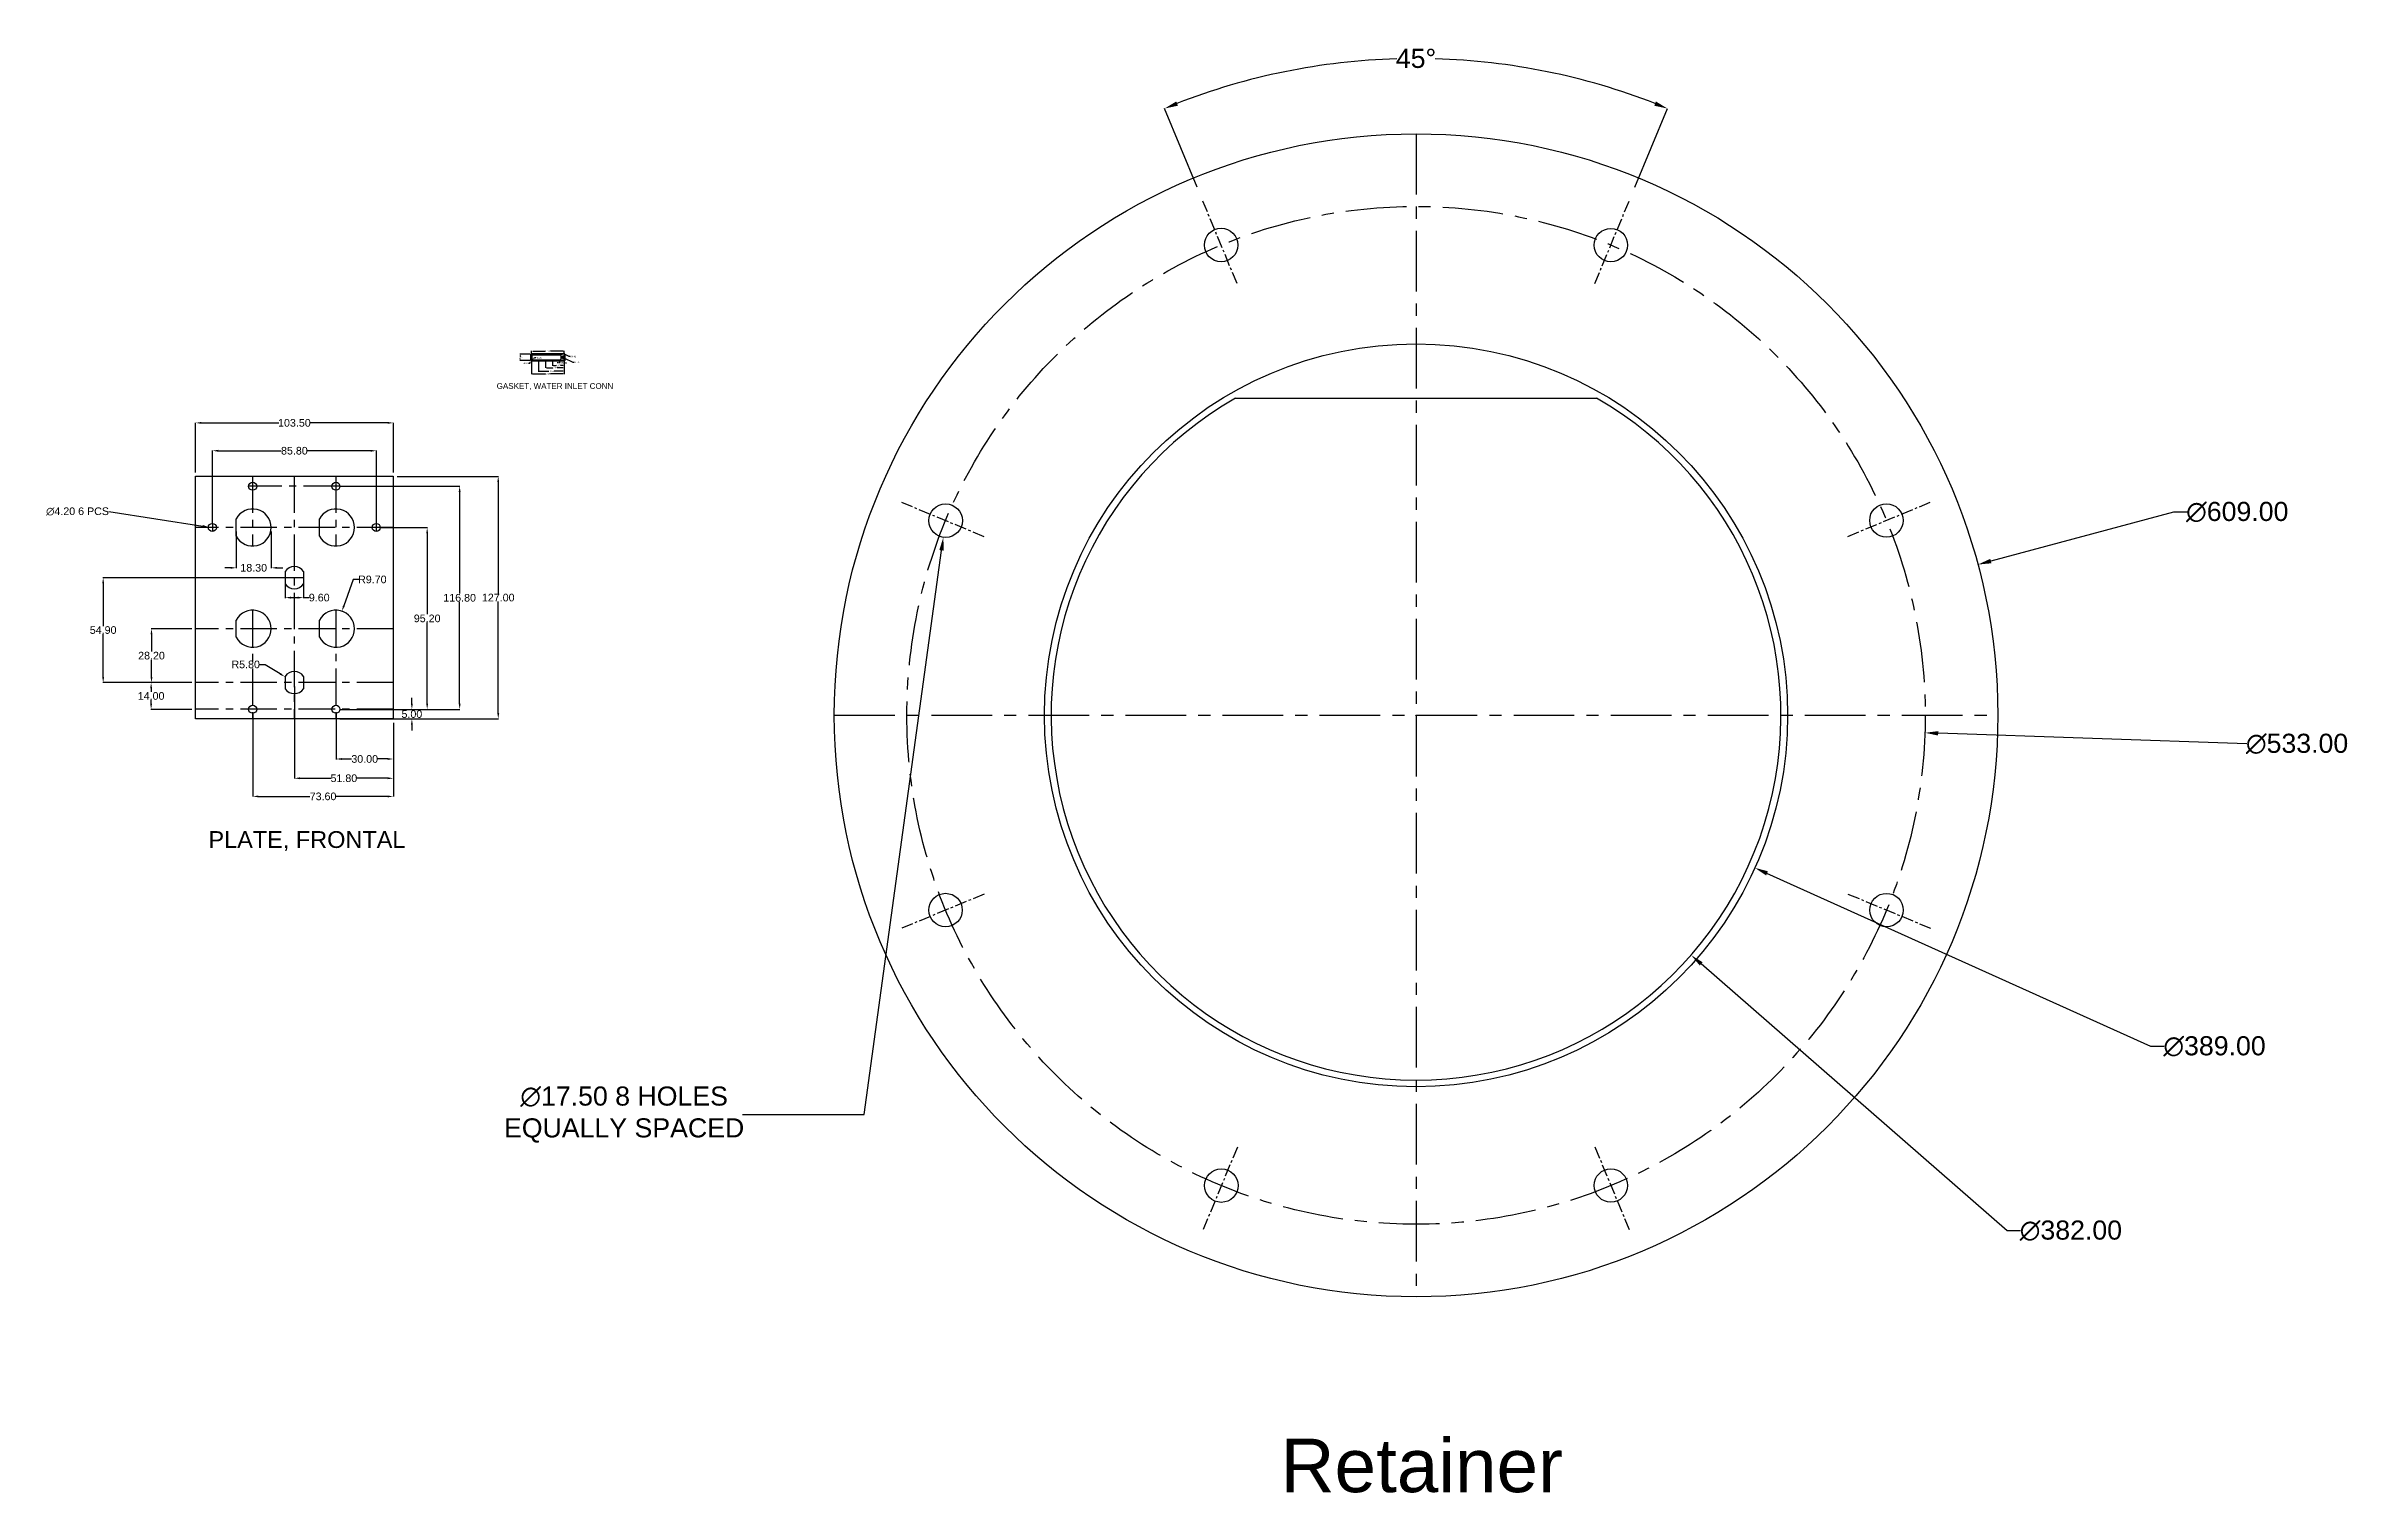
# Model space of a CAD drawing. Header units: millimetres. Extents: x 2648 to 3854, y 1717 to 2474.
import ezdxf

# ---------------------------------------------------------------- set-up
doc = ezdxf.new("R2010")
doc.units = ezdxf.units.MM
doc.linetypes.add('CENTER', pattern=[50.8, 31.75, -6.35, 6.35, -6.35])
for name, color, linetype, lineweight in [('AM_5', 3, 'Continuous', 25), ('dimension', 70, 'Continuous', 5), ('drawing', 7, 'Continuous', 30)]:
    doc.layers.add(name, color=color, linetype=linetype, lineweight=lineweight)
doc.layers.add('centerline', color=130, linetype='CENTER')
doc.styles.get("Standard").update_dxf_attribs({"font": 'arial.ttf'})
doc.dimstyles.new('large', dxfattribs={"dimtxt": 10, "dimasz": 7, "dimexe": 0.18, "dimexo": 8, "dimgap": 0.09, "dimtad": 0, "dimtih": 1, "dimtoh": 1, "dimzin": 0, "dimdsep": 46, "dimtxsty": 'Standard', "dimcen": 0.09, "dimclrt": 2, "dimadec": 0, "dimazin": 0, "dimtfac": 1, "dimtofl": 0, "dimtmove": 0, "dimatfit": 3, "dimfxl": 1, "dimtolj": 1, "dimtzin": 0, "dimarcsym": 0})
doc.dimstyles.new('large$2', dxfattribs={"dimtxt": 10, "dimasz": 7, "dimexe": 0.18, "dimexo": 8, "dimgap": 0.09, "dimtad": 0, "dimtih": 1, "dimtoh": 1, "dimzin": 0, "dimdsep": 46, "dimtxsty": 'Standard', "dimcen": 0.09, "dimclrt": 2, "dimadec": 0, "dimazin": 0, "dimtfac": 1, "dimtofl": 0, "dimtmove": 0, "dimatfit": 3, "dimfxl": 1, "dimtolj": 1, "dimtzin": 0, "dimarcsym": 0})
doc.dimstyles.new('small', dxfattribs={"dimtxt": 0.8, "dimasz": 0.6, "dimexe": 0.18, "dimexo": 0.8, "dimgap": 0.09, "dimtad": 0, "dimtih": 1, "dimtoh": 1, "dimzin": 0, "dimdsep": 46, "dimtxsty": 'Standard', "dimcen": 0.09, "dimclrt": 2, "dimadec": 0, "dimazin": 0, "dimtfac": 1, "dimtofl": 0, "dimtmove": 0, "dimatfit": 3, "dimfxl": 1, "dimtolj": 1, "dimtzin": 0, "dimarcsym": 0})
doc.dimstyles.get("Standard").update_dxf_attribs({"dimtxt": 4, "dimasz": 3, "dimexe": 0.18, "dimexo": 2, "dimgap": 0.09, "dimtad": 0, "dimtih": 1, "dimtoh": 1, "dimzin": 0, "dimdsep": 46, "dimtxsty": 'Standard', "dimcen": 0.09, "dimclrt": 2, "dimadec": 0, "dimazin": 0, "dimtfac": 1, "dimtofl": 0, "dimtmove": 0, "dimatfit": 3, "dimfxl": 1, "dimtolj": 1, "dimtzin": 0, "dimarcsym": 0})

msp = doc.modelspace()

# ---------------------------------------------------------------- texts
for s, height, p in [('GASKET, WATER INLET CONN', 3, (2883.492, 2294.908)), ('PLATE, FRONTAL', 8.79765, (2732.616, 2054.519)), ('Retainer', 28, (3293.81, 1717.179))]:
    msp.add_text(s, height=height).set_placement(p)

# ---------------------------------------------------------------- blocks, each defined once
blk = doc.blocks.new('*D4')
at = {"layer": 'Defpoints', "color": 0, "transparency": 16777216}
for p in [(2829.4, 2249.1), (2884.3, 2249.1), (2829.4, 2122.1)]:
    blk.add_point(p, dxfattribs=at)
at = {"layer": 'dimension', "color": 0, "lineweight": -2, "transparency": 16777216}
for p, q in [((2831.4, 2249.1), (2884.5, 2249.1)), ((2884.3, 2246.1), (2884.3, 2187.8)), ((2884.3, 2125.1), (2884.3, 2183.5)), ((2831.4, 2122.1), (2884.5, 2122.1))]:
    blk.add_line(p, q, dxfattribs=at)
at = {"layer": 'dimension', "color": 0, "transparency": 16777216}
for points in [[(2883.8, 2246.1), (2884.8, 2246.1), (2884.3, 2249.1)], [(2883.8, 2125.1), (2884.8, 2125.1), (2884.3, 2122.1)]]:
    blk.add_solid(points, dxfattribs=at)
at = {"layer": 'dimension', "color": 2, "transparency": 16777216, "insert": (2884.3, 2185.6), "char_height": 4, "attachment_point": 5}
blk.add_mtext('\\A1;127.00', dxfattribs=at)
blk = doc.blocks.new('*D5')
at = {"layer": 'Defpoints', "color": 0, "transparency": 16777216}
for p in [(2820.5, 2222.3), (2847.1, 2222.3), (2799.4, 2127.1)]:
    blk.add_point(p, dxfattribs=at)
at = {"layer": 'dimension', "color": 0, "lineweight": -2, "transparency": 16777216}
for p, q in [((2822.5, 2222.3), (2847.3, 2222.3)), ((2847.1, 2219.3), (2847.1, 2176.9)), ((2847.1, 2130.1), (2847.1, 2172.6)), ((2801.4, 2127.1), (2847.3, 2127.1))]:
    blk.add_line(p, q, dxfattribs=at)
at = {"layer": 'dimension', "color": 0, "transparency": 16777216}
for points in [[(2846.6, 2219.3), (2847.6, 2219.3), (2847.1, 2222.3)], [(2846.6, 2130.1), (2847.6, 2130.1), (2847.1, 2127.1)]]:
    blk.add_solid(points, dxfattribs=at)
at = {"layer": 'dimension', "color": 2, "transparency": 16777216, "insert": (2847.1, 2174.7), "char_height": 4, "attachment_point": 5}
blk.add_mtext('\\A1;95.20', dxfattribs=at)
blk = doc.blocks.new('*D6')
at = {"layer": 'Defpoints', "color": 0, "transparency": 16777216}
for p in [(2799.4, 2243.9), (2864.1, 2243.9), (2799.4, 2127.1)]:
    blk.add_point(p, dxfattribs=at)
at = {"layer": 'dimension', "color": 0, "lineweight": -2, "transparency": 16777216}
for p, q in [((2801.4, 2243.9), (2864.2, 2243.9)), ((2864.1, 2240.9), (2864.1, 2187.7)), ((2864.1, 2130.1), (2864.1, 2183.4)), ((2801.4, 2127.1), (2864.2, 2127.1))]:
    blk.add_line(p, q, dxfattribs=at)
at = {"layer": 'dimension', "color": 0, "transparency": 16777216}
for points in [[(2863.6, 2240.9), (2864.6, 2240.9), (2864.1, 2243.9)], [(2863.6, 2130.1), (2864.6, 2130.1), (2864.1, 2127.1)]]:
    blk.add_solid(points, dxfattribs=at)
at = {"layer": 'dimension', "color": 2, "transparency": 16777216, "insert": (2864.1, 2185.5), "char_height": 4, "attachment_point": 5}
blk.add_mtext('\\A1;116.80', dxfattribs=at)
blk = doc.blocks.new('*D7')
at = {"layer": 'Defpoints', "color": 0, "transparency": 16777216}
for p in [(2829.4, 2277.1), (2725.9, 2249.1), (2829.4, 2249.1)]:
    blk.add_point(p, dxfattribs=at)
at = {"layer": 'dimension', "color": 0, "lineweight": -2, "transparency": 16777216}
for p, q in [((2725.9, 2251.1), (2725.9, 2277.2)), ((2728.9, 2277.1), (2769.4, 2277.1)), ((2826.4, 2277.1), (2785.8, 2277.1)), ((2829.4, 2251.1), (2829.4, 2277.2))]:
    blk.add_line(p, q, dxfattribs=at)
at = {"layer": 'dimension', "color": 0, "transparency": 16777216}
for points in [[(2728.9, 2277.6), (2728.9, 2276.6), (2725.9, 2277.1)], [(2826.4, 2277.6), (2826.4, 2276.6), (2829.4, 2277.1)]]:
    blk.add_solid(points, dxfattribs=at)
at = {"layer": 'dimension', "color": 2, "transparency": 16777216, "insert": (2777.6, 2277.1), "char_height": 4, "attachment_point": 5}
blk.add_mtext('\\A1;103.50', dxfattribs=at)
blk = doc.blocks.new('*D8')
at = {"layer": 'Defpoints', "color": 0, "transparency": 16777216}
for p in [(2799.4, 2127.1), (2839.1, 2127.1), (2799.4, 2122.1)]:
    blk.add_point(p, dxfattribs=at)
at = {"layer": 'dimension', "color": 0, "lineweight": -2, "transparency": 16777216}
for p, q in [((2801.4, 2127.1), (2839.3, 2127.1)), ((2839.1, 2130.1), (2839.1, 2133.1)), ((2801.4, 2122.1), (2839.3, 2122.1)), ((2839.1, 2119.1), (2839.1, 2116.1))]:
    blk.add_line(p, q, dxfattribs=at)
at = {"layer": 'dimension', "color": 0, "transparency": 16777216}
for points in [[(2838.6, 2130.1), (2839.6, 2130.1), (2839.1, 2127.1)], [(2838.6, 2119.1), (2839.6, 2119.1), (2839.1, 2122.1)]]:
    blk.add_solid(points, dxfattribs=at)
at = {"layer": 'dimension', "color": 2, "transparency": 16777216, "insert": (2839.1, 2124.6), "char_height": 4, "attachment_point": 5}
blk.add_mtext('\\A1;5.00', dxfattribs=at)
blk = doc.blocks.new('*D9')
at = {"layer": 'Defpoints', "color": 0, "transparency": 16777216}
for p in [(2799.4, 2127.1), (2829.4, 2122.1), (2799.4, 2101.1)]:
    blk.add_point(p, dxfattribs=at)
at = {"layer": 'dimension', "color": 0, "lineweight": -2, "transparency": 16777216}
for p, q in [((2799.4, 2125.1), (2799.4, 2100.9)), ((2829.4, 2120.1), (2829.4, 2100.9)), ((2802.4, 2101.1), (2807.5, 2101.1)), ((2826.4, 2101.1), (2821.2, 2101.1))]:
    blk.add_line(p, q, dxfattribs=at)
at = {"layer": 'dimension', "color": 0, "transparency": 16777216}
for points in [[(2802.4, 2101.6), (2802.4, 2100.6), (2799.4, 2101.1)], [(2826.4, 2101.6), (2826.4, 2100.6), (2829.4, 2101.1)]]:
    blk.add_solid(points, dxfattribs=at)
at = {"layer": 'dimension', "color": 2, "transparency": 16777216, "insert": (2814.4, 2101.1), "char_height": 4, "attachment_point": 5}
blk.add_mtext('\\A1;30.00', dxfattribs=at)
blk = doc.blocks.new('*D10')
at = {"layer": 'Defpoints', "color": 0, "transparency": 16777216}
for p in [(2777.6, 2141.1), (2829.4, 2122.1), (2777.6, 2091)]:
    blk.add_point(p, dxfattribs=at)
at = {"layer": 'dimension', "color": 0, "lineweight": -2, "transparency": 16777216}
for p, q in [((2777.6, 2139.1), (2777.6, 2090.8)), ((2829.4, 2120.1), (2829.4, 2090.8)), ((2780.6, 2091), (2796.6, 2091)), ((2826.4, 2091), (2810.3, 2091))]:
    blk.add_line(p, q, dxfattribs=at)
at = {"layer": 'dimension', "color": 0, "transparency": 16777216}
for points in [[(2780.6, 2091.5), (2780.6, 2090.5), (2777.6, 2091)], [(2826.4, 2091.5), (2826.4, 2090.5), (2829.4, 2091)]]:
    blk.add_solid(points, dxfattribs=at)
at = {"layer": 'dimension', "color": 2, "transparency": 16777216, "insert": (2803.5, 2091), "char_height": 4, "attachment_point": 5}
blk.add_mtext('\\A1;51.80', dxfattribs=at)
blk = doc.blocks.new('*D11')
at = {"layer": 'Defpoints', "color": 0, "transparency": 16777216}
for p in [(2755.8, 2127.1), (2829.4, 2122.1), (2755.8, 2081.5)]:
    blk.add_point(p, dxfattribs=at)
at = {"layer": 'dimension', "color": 0, "lineweight": -2, "transparency": 16777216}
for p, q in [((2755.8, 2125.1), (2755.8, 2081.4)), ((2829.4, 2120.1), (2829.4, 2081.4)), ((2758.8, 2081.5), (2785.7, 2081.5)), ((2826.4, 2081.5), (2799.4, 2081.5))]:
    blk.add_line(p, q, dxfattribs=at)
at = {"layer": 'dimension', "color": 0, "transparency": 16777216}
for points in [[(2758.8, 2082), (2758.8, 2081), (2755.8, 2081.5)], [(2826.4, 2082), (2826.4, 2081), (2829.4, 2081.5)]]:
    blk.add_solid(points, dxfattribs=at)
at = {"layer": 'dimension', "color": 2, "transparency": 16777216, "insert": (2792.6, 2081.5), "char_height": 4, "attachment_point": 5}
blk.add_mtext('\\A1;73.60', dxfattribs=at)
blk = doc.blocks.new('*D12')
at = {"layer": 'Defpoints', "color": 0, "transparency": 16777216}
for p in [(2702.6, 2141.1), (2725.9, 2141.1), (2725.9, 2127.1)]:
    blk.add_point(p, dxfattribs=at)
at = {"layer": 'dimension', "color": 0, "lineweight": -2, "transparency": 16777216}
for p, q in [((2723.9, 2141.1), (2702.5, 2141.1)), ((2702.6, 2138.1), (2702.6, 2136.3)), ((2723.9, 2127.1), (2702.5, 2127.1)), ((2702.6, 2130.1), (2702.6, 2132))]:
    blk.add_line(p, q, dxfattribs=at)
at = {"layer": 'dimension', "color": 0, "transparency": 16777216}
for points in [[(2702.1, 2138.1), (2703.1, 2138.1), (2702.6, 2141.1)], [(2702.1, 2130.1), (2703.1, 2130.1), (2702.6, 2127.1)]]:
    blk.add_solid(points, dxfattribs=at)
at = {"layer": 'dimension', "color": 2, "transparency": 16777216, "insert": (2702.6, 2134.1), "char_height": 4, "attachment_point": 5}
blk.add_mtext('\\A1;14.00', dxfattribs=at)
blk = doc.blocks.new('*D13')
at = {"layer": 'Defpoints', "color": 0, "transparency": 16777216}
for p in [(2702.8, 2169.3), (2725.9, 2169.3), (2725.9, 2141.1)]:
    blk.add_point(p, dxfattribs=at)
at = {"layer": 'dimension', "color": 0, "lineweight": -2, "transparency": 16777216}
for p, q in [((2723.9, 2169.3), (2702.6, 2169.3)), ((2702.8, 2166.3), (2702.8, 2157.4)), ((2702.8, 2144.1), (2702.8, 2153.1)), ((2723.9, 2141.1), (2702.6, 2141.1))]:
    blk.add_line(p, q, dxfattribs=at)
at = {"layer": 'dimension', "color": 0, "transparency": 16777216}
for points in [[(2702.3, 2166.3), (2703.3, 2166.3), (2702.8, 2169.3)], [(2702.3, 2144.1), (2703.3, 2144.1), (2702.8, 2141.1)]]:
    blk.add_solid(points, dxfattribs=at)
at = {"layer": 'dimension', "color": 2, "transparency": 16777216, "insert": (2702.8, 2155.2), "char_height": 4, "attachment_point": 5}
blk.add_mtext('\\A1;28.20', dxfattribs=at)
blk = doc.blocks.new('*D14')
at = {"layer": 'Defpoints', "color": 0, "transparency": 16777216}
for p in [(2677.5, 2196), (2777.6, 2196), (2725.9, 2141.1)]:
    blk.add_point(p, dxfattribs=at)
at = {"layer": 'dimension', "color": 0, "lineweight": -2, "transparency": 16777216}
for p, q in [((2775.6, 2196), (2677.3, 2196)), ((2677.5, 2193), (2677.5, 2170.7)), ((2677.5, 2144.1), (2677.5, 2166.4)), ((2723.9, 2141.1), (2677.3, 2141.1))]:
    blk.add_line(p, q, dxfattribs=at)
at = {"layer": 'dimension', "color": 0, "transparency": 16777216}
for points in [[(2677, 2193), (2678, 2193), (2677.5, 2196)], [(2677, 2144.1), (2678, 2144.1), (2677.5, 2141.1)]]:
    blk.add_solid(points, dxfattribs=at)
at = {"layer": 'dimension', "color": 2, "transparency": 16777216, "insert": (2677.5, 2168.6), "char_height": 4, "attachment_point": 5}
blk.add_mtext('\\A1;54.90', dxfattribs=at)
blk = doc.blocks.new('*D15')
at = {"layer": 'Defpoints', "color": 0, "transparency": 16777216}
for p in [(2820.5, 2262.5), (2734.7, 2222.3), (2820.5, 2222.3)]:
    blk.add_point(p, dxfattribs=at)
at = {"layer": 'dimension', "color": 0, "lineweight": -2, "transparency": 16777216}
for p, q in [((2734.7, 2224.3), (2734.7, 2262.7)), ((2737.7, 2262.5), (2770.7, 2262.5)), ((2817.5, 2262.5), (2784.4, 2262.5)), ((2820.5, 2224.3), (2820.5, 2262.7))]:
    blk.add_line(p, q, dxfattribs=at)
at = {"layer": 'dimension', "color": 0, "transparency": 16777216}
for points in [[(2737.7, 2263), (2737.7, 2262), (2734.7, 2262.5)], [(2817.5, 2263), (2817.5, 2262), (2820.5, 2262.5)]]:
    blk.add_solid(points, dxfattribs=at)
at = {"layer": 'dimension', "color": 2, "transparency": 16777216, "insert": (2777.6, 2262.5), "char_height": 4, "attachment_point": 5}
blk.add_mtext('\\A1;85.80', dxfattribs=at)
blk = doc.blocks.new('*D16')
at = {"layer": 'Defpoints', "color": 0, "transparency": 16777216}
for p in [(2772.6, 2144.2), (2777.6, 2141.1)]:
    blk.add_point(p, dxfattribs=at)
at = {"layer": 'dimension', "color": 0, "lineweight": -2, "transparency": 16777216}
for p, q in [((2759.3, 2150.6), (2762.3, 2150.6)), ((2762.3, 2150.6), (2770.1, 2145.8)), ((2777.5, 2141.1), (2777.6, 2141.1)), ((2777.6, 2141), (2777.6, 2141.2))]:
    blk.add_line(p, q, dxfattribs=at)
blk.add_arc((2777.6, 2141.1), 5.8, 145.8516, 149.9446, dxfattribs=at)
at = {"layer": 'dimension', "color": 0, "transparency": 16777216}
blk.add_solid([(2770.3, 2146.2), (2769.8, 2145.3), (2772.6, 2144.2)], dxfattribs=at)
at = {"layer": 'dimension', "color": 2, "transparency": 16777216, "insert": (2752.1, 2150.6), "char_height": 4, "attachment_point": 5}
blk.add_mtext('\\A1;R5.80', dxfattribs=at)
blk = doc.blocks.new('*D17')
at = {"layer": 'Defpoints', "color": 0, "transparency": 16777216}
for p in [(2802.5, 2178.5), (2799.4, 2169.3)]:
    blk.add_point(p, dxfattribs=at)
at = {"layer": 'dimension', "color": 0, "lineweight": -2, "transparency": 16777216}
for p, q in [((2808.3, 2195.1), (2803.5, 2181.3)), ((2811.3, 2195.1), (2808.3, 2195.1)), ((2799.3, 2169.3), (2799.4, 2169.3)), ((2799.4, 2169.2), (2799.4, 2169.4))]:
    blk.add_line(p, q, dxfattribs=at)
at = {"layer": 'dimension', "color": 0, "transparency": 16777216}
blk.add_solid([(2803, 2181.5), (2804, 2181.2), (2802.5, 2178.5)], dxfattribs=at)
at = {"layer": 'dimension', "color": 2, "transparency": 16777216, "insert": (2818.4, 2195.1), "char_height": 4, "attachment_point": 5}
blk.add_mtext('\\A1;R9.70', dxfattribs=at)
blk = doc.blocks.new('*D18')
at = {"layer": 'Defpoints', "color": 0, "transparency": 16777216}
for p in [(2732.6, 2222.6), (2736.7, 2222)]:
    blk.add_point(p, dxfattribs=at)
at = {"layer": 'dimension', "color": 0, "lineweight": -2, "transparency": 16777216}
for p, q in [((2680.4, 2230.7), (2729.6, 2223.1)), ((2734.6, 2222.3), (2734.7, 2222.3)), ((2734.7, 2222.2), (2734.7, 2222.4))]:
    blk.add_line(p, q, dxfattribs=at)
at = {"layer": 'dimension', "color": 0, "transparency": 16777216}
blk.add_solid([(2729.7, 2223.6), (2729.5, 2222.6), (2732.6, 2222.6)], dxfattribs=at)
at = {"layer": 'dimension', "color": 2, "transparency": 16777216, "insert": (2664.1, 2230.7), "char_height": 4, "attachment_point": 5}
blk.add_mtext('\\A1;∅4.20 6 PCS', dxfattribs=at)
blk = doc.blocks.new('*D19')
at = {"layer": 'Defpoints', "color": 0, "transparency": 16777216}
for p in [(2747.2, 2222.3), (2765.5, 2222.3), (2765.5, 2201.2)]:
    blk.add_point(p, dxfattribs=at)
at = {"layer": 'dimension', "color": 0, "lineweight": -2, "transparency": 16777216}
for p, q in [((2747.2, 2220.3), (2747.2, 2201.1)), ((2765.5, 2220.3), (2765.5, 2201.1)), ((2744.2, 2201.2), (2741.2, 2201.2)), ((2768.5, 2201.2), (2771.5, 2201.2))]:
    blk.add_line(p, q, dxfattribs=at)
at = {"layer": 'dimension', "color": 0, "transparency": 16777216}
for points in [[(2744.2, 2201.7), (2744.2, 2200.7), (2747.2, 2201.2)], [(2768.5, 2201.7), (2768.5, 2200.7), (2765.5, 2201.2)]]:
    blk.add_solid(points, dxfattribs=at)
at = {"layer": 'dimension', "color": 2, "transparency": 16777216, "insert": (2756.3, 2201.2), "char_height": 4, "attachment_point": 5}
blk.add_mtext('\\A1;18.30', dxfattribs=at)
blk = doc.blocks.new('*D20')
at = {"layer": 'Defpoints', "color": 0, "transparency": 16777216}
for p in [(2772.8, 2196), (2782.4, 2196), (2782.4, 2185.6)]:
    blk.add_point(p, dxfattribs=at)
at = {"layer": 'dimension', "color": 0, "lineweight": -2, "transparency": 16777216}
for p, q in [((2772.8, 2194), (2772.8, 2185.4)), ((2775.8, 2185.6), (2779.4, 2185.6)), ((2782.4, 2194), (2782.4, 2185.4)), ((2782.4, 2185.6), (2785.4, 2185.6))]:
    blk.add_line(p, q, dxfattribs=at)
at = {"layer": 'dimension', "color": 0, "transparency": 16777216}
for points in [[(2775.8, 2186.1), (2775.8, 2185.1), (2772.8, 2185.6)], [(2779.4, 2186.1), (2779.4, 2185.1), (2782.4, 2185.6)]]:
    blk.add_solid(points, dxfattribs=at)
at = {"layer": 'dimension', "color": 2, "transparency": 16777216, "insert": (2790.6, 2185.6), "char_height": 4, "attachment_point": 5}
blk.add_mtext('\\A1;9.60', dxfattribs=at)
blk = doc.blocks.new('*D21')
at = {"layer": 'Defpoints', "color": 0, "transparency": 16777216}
for p in [(2916.4, 2309.8), (2916.4, 2308.5), (2918.9, 2309.8)]:
    blk.add_point(p, dxfattribs=at)
at = {"layer": 'dimension', "color": 0, "lineweight": -2, "transparency": 16777216}
for p, q in [((2915.8, 2308.5), (2915.2, 2308.5)), ((2916.4, 2309), (2916.4, 2308.4)), ((2918.9, 2309), (2918.9, 2308.4)), ((2919.5, 2308.5), (2920.1, 2308.5))]:
    blk.add_line(p, q, dxfattribs=at)
at = {"layer": 'dimension', "color": 0, "transparency": 16777216}
for points in [[(2915.8, 2308.6), (2915.8, 2308.4), (2916.4, 2308.5)], [(2919.5, 2308.6), (2919.5, 2308.4), (2918.9, 2308.5)]]:
    blk.add_solid(points, dxfattribs=at)
at = {"layer": 'dimension', "color": 2, "transparency": 16777216, "insert": (2917.6, 2308.5), "char_height": 0.8, "attachment_point": 5}
blk.add_mtext('\\A1;2.50', dxfattribs=at)
blk = doc.blocks.new('*D22')
at = {"layer": 'Defpoints', "color": 0, "transparency": 16777216}
for p in [(2912.7, 2309.8), (2912.7, 2307.1), (2918.9, 2309.8)]:
    blk.add_point(p, dxfattribs=at)
at = {"layer": 'dimension', "color": 0, "lineweight": -2, "transparency": 16777216}
for p, q in [((2912.7, 2309), (2912.7, 2306.9)), ((2913.3, 2307.1), (2914.7, 2307.1)), ((2918.3, 2307.1), (2916.9, 2307.1)), ((2918.9, 2309), (2918.9, 2306.9))]:
    blk.add_line(p, q, dxfattribs=at)
at = {"layer": 'dimension', "color": 0, "transparency": 16777216}
for points in [[(2913.3, 2307.2), (2913.3, 2307), (2912.7, 2307.1)], [(2918.3, 2307.2), (2918.3, 2307), (2918.9, 2307.1)]]:
    blk.add_solid(points, dxfattribs=at)
at = {"layer": 'dimension', "color": 2, "transparency": 16777216, "insert": (2915.8, 2307.1), "char_height": 0.8, "attachment_point": 5}
blk.add_mtext('\\A1;6.17', dxfattribs=at)
blk = doc.blocks.new('*D23')
at = {"layer": 'Defpoints', "color": 0, "transparency": 16777216}
for p in [(2909, 2309.8), (2909, 2306), (2918.9, 2309.8)]:
    blk.add_point(p, dxfattribs=at)
at = {"layer": 'dimension', "color": 0, "lineweight": -2, "transparency": 16777216}
for p, q in [((2909, 2309), (2909, 2305.9)), ((2909.6, 2306), (2912.8, 2306)), ((2918.3, 2306), (2915.1, 2306)), ((2918.9, 2309), (2918.9, 2305.9))]:
    blk.add_line(p, q, dxfattribs=at)
at = {"layer": 'dimension', "color": 0, "transparency": 16777216}
for points in [[(2909.6, 2306.1), (2909.6, 2305.9), (2909, 2306)], [(2918.3, 2306.1), (2918.3, 2305.9), (2918.9, 2306)]]:
    blk.add_solid(points, dxfattribs=at)
at = {"layer": 'dimension', "color": 2, "transparency": 16777216, "insert": (2913.9, 2306), "char_height": 0.8, "attachment_point": 5}
blk.add_mtext('\\A1;9.86', dxfattribs=at)
blk = doc.blocks.new('*D24')
at = {"layer": 'Defpoints', "color": 0, "transparency": 16777216}
for p in [(2905.3, 2309.8), (2905.3, 2304.1), (2918.9, 2309.8)]:
    blk.add_point(p, dxfattribs=at)
at = {"layer": 'dimension', "color": 0, "lineweight": -2, "transparency": 16777216}
for p, q in [((2905.3, 2309), (2905.3, 2303.9)), ((2905.9, 2304.1), (2910.7, 2304.1)), ((2918.3, 2304.1), (2913.5, 2304.1)), ((2918.9, 2309), (2918.9, 2303.9))]:
    blk.add_line(p, q, dxfattribs=at)
at = {"layer": 'dimension', "color": 0, "transparency": 16777216}
for points in [[(2905.9, 2304.2), (2905.9, 2304), (2905.3, 2304.1)], [(2918.3, 2304.2), (2918.3, 2304), (2918.9, 2304.1)]]:
    blk.add_solid(points, dxfattribs=at)
at = {"layer": 'dimension', "color": 2, "transparency": 16777216, "insert": (2912.1, 2304.1), "char_height": 0.8, "attachment_point": 5}
blk.add_mtext('\\A1;13.55', dxfattribs=at)
blk = doc.blocks.new('*D25')
at = {"layer": 'Defpoints', "color": 0, "transparency": 16777216}
for p in [(2901.7, 2309.8), (2918.9, 2309.8), (2901.7, 2302.8)]:
    blk.add_point(p, dxfattribs=at)
at = {"layer": 'dimension', "color": 0, "lineweight": -2, "transparency": 16777216}
for p, q in [((2901.7, 2309), (2901.7, 2302.6)), ((2918.9, 2309), (2918.9, 2302.6)), ((2902.3, 2302.8), (2908.9, 2302.8)), ((2918.3, 2302.8), (2911.7, 2302.8))]:
    blk.add_line(p, q, dxfattribs=at)
at = {"layer": 'dimension', "color": 0, "transparency": 16777216}
for points in [[(2902.3, 2302.9), (2902.3, 2302.7), (2901.7, 2302.8)], [(2918.3, 2302.9), (2918.3, 2302.7), (2918.9, 2302.8)]]:
    blk.add_solid(points, dxfattribs=at)
at = {"layer": 'dimension', "color": 2, "transparency": 16777216, "insert": (2910.3, 2302.8), "char_height": 0.8, "attachment_point": 5}
blk.add_mtext('\\A1;17.20', dxfattribs=at)
blk = doc.blocks.new('*D26')
at = {"layer": 'Defpoints', "color": 0, "transparency": 16777216}
for p in [(2918.7, 2313.1), (2919.1, 2313)]:
    blk.add_point(p, dxfattribs=at)
at = {"layer": 'dimension', "color": 0, "lineweight": -2, "transparency": 16777216}
for p, q in [((2918.8, 2313), (2919, 2313)), ((2918.9, 2313), (2918.9, 2313.1)), ((2921.4, 2311.8), (2919.6, 2312.7)), ((2922, 2311.8), (2921.4, 2311.8))]:
    blk.add_line(p, q, dxfattribs=at)
at = {"layer": 'dimension', "color": 0, "transparency": 16777216}
blk.add_solid([(2919.6, 2312.8), (2919.6, 2312.6), (2919.1, 2313)], dxfattribs=at)
at = {"layer": 'dimension', "color": 2, "transparency": 16777216, "insert": (2923.5, 2311.8), "char_height": 0.8, "attachment_point": 5}
blk.add_mtext('\\A1;∅0.41', dxfattribs=at)
blk = doc.blocks.new('*D27')
at = {"layer": 'Defpoints', "color": 0, "transparency": 16777216}
for p in [(2917.7, 2311.7), (2918.7, 2311.2)]:
    blk.add_point(p, dxfattribs=at)
at = {"layer": 'dimension', "color": 0, "lineweight": -2, "transparency": 16777216}
for p, q in [((2918.1, 2311.4), (2918.3, 2311.4)), ((2918.2, 2311.3), (2918.2, 2311.5)), ((2923.5, 2308.8), (2919.2, 2310.9)), ((2924.1, 2308.8), (2923.5, 2308.8))]:
    blk.add_line(p, q, dxfattribs=at)
at = {"layer": 'dimension', "color": 0, "transparency": 16777216}
blk.add_solid([(2919.3, 2311), (2919.2, 2310.8), (2918.7, 2311.2)], dxfattribs=at)
at = {"layer": 'dimension', "color": 2, "transparency": 16777216, "insert": (2925.7, 2308.8), "char_height": 0.8, "attachment_point": 5}
blk.add_mtext('\\A1;∅1.13', dxfattribs=at)
blk = doc.blocks.new('*D28')
at = {"layer": 'Defpoints', "color": 0, "transparency": 16777216}
for p in [(2901.5, 2309.5), (2901.7, 2309.8)]:
    blk.add_point(p, dxfattribs=at)
at = {"layer": 'dimension', "color": 0, "lineweight": -2, "transparency": 16777216}
for p, q in [((2900.3, 2308.4), (2900.9, 2308.4)), ((2900.9, 2308.4), (2901.2, 2308.9)), ((2901.6, 2309.8), (2901.8, 2309.8)), ((2901.7, 2309.7), (2901.7, 2309.9))]:
    blk.add_line(p, q, dxfattribs=at)
at = {"layer": 'dimension', "color": 0, "transparency": 16777216}
blk.add_solid([(2901.1, 2309), (2901.3, 2308.9), (2901.5, 2309.5)], dxfattribs=at)
at = {"layer": 'dimension', "color": 2, "transparency": 16777216, "insert": (2898.8, 2308.4), "char_height": 0.8, "attachment_point": 5}
blk.add_mtext('\\A1;R0.37', dxfattribs=at)
blk = doc.blocks.new('*D29')
at = {"layer": 'Defpoints', "color": 0, "transparency": 16777216}
for p in [(2902.1, 2310.4), (2902.3, 2310.5)]:
    blk.add_point(p, dxfattribs=at)
at = {"layer": 'dimension', "color": 0, "lineweight": -2, "transparency": 16777216}
for p, q in [((2902, 2310.4), (2902.1, 2310.4)), ((2902.1, 2310.3), (2902.1, 2310.5)), ((2903.4, 2311.2), (2902.8, 2310.8)), ((2904, 2311.2), (2903.4, 2311.2))]:
    blk.add_line(p, q, dxfattribs=at)
blk.add_arc((2902.1, 2310.4), 0.25, 270, 70.3555, dxfattribs=at)
at = {"layer": 'dimension', "color": 0, "transparency": 16777216}
blk.add_solid([(2902.8, 2310.9), (2902.8, 2310.7), (2902.3, 2310.5)], dxfattribs=at)
at = {"layer": 'dimension', "color": 2, "transparency": 16777216, "insert": (2905.6, 2311.2), "char_height": 0.8, "attachment_point": 5}
blk.add_mtext('\\A1;R0.25', dxfattribs=at)
blk = doc.blocks.new('*D31')
at = {"layer": 'Defpoints', "color": 0, "transparency": 16777216}
for p in [(2895.8, 2313), (2901.7, 2313), (2901.7, 2309.8)]:
    blk.add_point(p, dxfattribs=at)
at = {"layer": 'dimension', "color": 0, "lineweight": -2, "transparency": 16777216}
for p, q in [((2900.9, 2313), (2895.6, 2313)), ((2900.9, 2309.8), (2895.6, 2309.8)), ((2895.8, 2312.4), (2895.8, 2311.9)), ((2895.8, 2310.4), (2895.8, 2310.9))]:
    blk.add_line(p, q, dxfattribs=at)
at = {"layer": 'dimension', "color": 0, "transparency": 16777216}
for points in [[(2895.7, 2312.4), (2895.9, 2312.4), (2895.8, 2313)], [(2895.7, 2310.4), (2895.9, 2310.4), (2895.8, 2309.8)]]:
    blk.add_solid(points, dxfattribs=at)
at = {"layer": 'dimension', "color": 2, "transparency": 16777216, "insert": (2895.8, 2311.4), "char_height": 0.8, "attachment_point": 5}
blk.add_mtext('\\A1;3.26', dxfattribs=at)
blk = doc.blocks.new('*D32')
at = {"layer": 'Defpoints', "color": 0, "transparency": 16777216}
for p in [(2901.8, 2312.4), (2918.9, 2314.7), (2918.9, 2313)]:
    blk.add_point(p, dxfattribs=at)
at = {"layer": 'dimension', "color": 0, "lineweight": -2, "transparency": 16777216}
for p, q in [((2901.8, 2313.2), (2901.8, 2314.9)), ((2902.4, 2314.7), (2908.9, 2314.7)), ((2918.3, 2314.7), (2911.7, 2314.7)), ((2918.9, 2313.8), (2918.9, 2314.9))]:
    blk.add_line(p, q, dxfattribs=at)
at = {"layer": 'dimension', "color": 0, "transparency": 16777216}
for points in [[(2902.4, 2314.8), (2902.4, 2314.6), (2901.8, 2314.7)], [(2918.3, 2314.8), (2918.3, 2314.6), (2918.9, 2314.7)]]:
    blk.add_solid(points, dxfattribs=at)
at = {"layer": 'dimension', "color": 2, "transparency": 16777216, "insert": (2910.3, 2314.7), "char_height": 0.8, "attachment_point": 5}
blk.add_mtext('\\A1;17.07', dxfattribs=at)
blk = doc.blocks.new('*U33')
blk.add_circle((-0.4, -1.4), 8.75)
at = {"layer": 'centerline', "ltscale": 0.2}
blk.add_line((-8.8, -21.6), (9.1, 21.6), dxfattribs=at)
blk = doc.blocks.new('*U34')
at = {"color": 0, "linetype": 'ByBlock', "lineweight": -2, "transparency": 16777216}
for p, rotation in [((3262, 2371.5), 45.00000000000001), ((3612.2, 2226.7), 314.9999999999999), ((3117.1, 2226.3), 90.00000000000001), ((3117.2, 2021.3), 135), ((3612.4, 2021.6), 270), ((3262.4, 1876.3), 180), ((3467.4, 1876.5), 225)]:
    blk.add_blockref('*U33', p, dxfattribs=dict(at, rotation=rotation))
blk.add_blockref('*U33', (3467.1, 2371.6), dxfattribs=at)
blk = doc.blocks.new('*D36')
at = {"layer": 'Defpoints', "color": 0, "transparency": 16777216}
for p in [(3658.8, 2202.9), (3070.6, 2045)]:
    blk.add_point(p, dxfattribs=at)
at = {"layer": 'dimension', "color": 0, "lineweight": -2, "transparency": 16777216}
for p, q in [((3761.3, 2230.4), (3665.6, 2204.7)), ((3768.3, 2230.4), (3761.3, 2230.4)), ((3364.6, 2124), (3364.8, 2124)), ((3364.7, 2123.9), (3364.7, 2124.1))]:
    blk.add_line(p, q, dxfattribs=at)
at = {"layer": 'dimension', "color": 0, "transparency": 16777216}
blk.add_solid([(3665.3, 2205.9), (3665.9, 2203.6), (3658.8, 2202.9)], dxfattribs=at)
at = {"layer": 'dimension', "color": 2, "transparency": 16777216, "insert": (3794.6, 2230.4), "char_height": 10, "attachment_point": 5}
blk.add_mtext('\\A1;∅609.00', dxfattribs=at)
blk = doc.blocks.new('*D37')
at = {"layer": 'Defpoints', "color": 0, "transparency": 16777216}
for p in [(3098.4, 2133.1), (3631.1, 2114.8)]:
    blk.add_point(p, dxfattribs=at)
at = {"layer": 'dimension', "color": 0, "lineweight": -2, "transparency": 16777216}
for p, q in [((3364.6, 2124), (3364.8, 2124)), ((3364.7, 2123.9), (3364.7, 2124.1)), ((3799.6, 2109), (3638.1, 2114.6))]:
    blk.add_line(p, q, dxfattribs=at)
at = {"layer": 'dimension', "color": 0, "transparency": 16777216}
blk.add_solid([(3638.1, 2115.7), (3638, 2113.4), (3631.1, 2114.8)], dxfattribs=at)
at = {"layer": 'dimension', "color": 2, "transparency": 16777216, "insert": (3825.9, 2109), "char_height": 10, "attachment_point": 5}
blk.add_mtext('\\A1;∅533.00', dxfattribs=at)
blk = doc.blocks.new('*D38')
at = {"layer": 'Defpoints', "color": 0, "transparency": 16777216}
for p in [(3187.4, 2203.9), (3542.1, 2044.1)]:
    blk.add_point(p, dxfattribs=at)
at = {"layer": 'dimension', "color": 0, "lineweight": -2, "transparency": 16777216}
for p, q in [((3364.6, 2124), (3364.8, 2124)), ((3364.7, 2123.9), (3364.7, 2124.1)), ((3749.4, 1950.6), (3548.4, 2041.2)), ((3756.4, 1950.6), (3749.4, 1950.6))]:
    blk.add_line(p, q, dxfattribs=at)
at = {"layer": 'dimension', "color": 0, "transparency": 16777216}
blk.add_solid([(3548.9, 2042.3), (3548, 2040.1), (3542.1, 2044.1)], dxfattribs=at)
at = {"layer": 'dimension', "color": 2, "transparency": 16777216, "insert": (3782.7, 1950.6), "char_height": 10, "attachment_point": 5}
blk.add_mtext('\\A1;∅389.00', dxfattribs=at)
blk = doc.blocks.new('*D39')
at = {"layer": 'Defpoints', "color": 0, "transparency": 16777216}
for p in [(3220.8, 2249.5), (3508.7, 1998.4)]:
    blk.add_point(p, dxfattribs=at)
at = {"layer": 'dimension', "color": 0, "lineweight": -2, "transparency": 16777216}
for p, q in [((3364.6, 2124), (3364.8, 2124)), ((3364.7, 2123.9), (3364.7, 2124.1)), ((3674.2, 1854.1), (3514, 1993.8)), ((3681.2, 1854.1), (3674.2, 1854.1))]:
    blk.add_line(p, q, dxfattribs=at)
at = {"layer": 'dimension', "color": 0, "transparency": 16777216}
blk.add_solid([(3514.7, 1994.7), (3513.2, 1993), (3508.7, 1998.4)], dxfattribs=at)
at = {"layer": 'dimension', "color": 2, "transparency": 16777216, "insert": (3707.5, 1854.1), "char_height": 10, "attachment_point": 5}
blk.add_mtext('\\A1;∅382.00', dxfattribs=at)
blk = doc.blocks.new('*D40')
at = {"layer": 'AM_5', "color": 0, "lineweight": -2, "transparency": 16777216}
for p, q in [((3250.2, 2400.6), (3233.1, 2441.8)), ((3479.3, 2400.6), (3496.4, 2441.8))]:
    blk.add_line(p, q, dxfattribs=at)
for start, end in [(91.6831, 111.3337), (68.6663, 88.3169)]:
    blk.add_arc((3364.7, 2124), 343.9, start, end, dxfattribs=at)
at = {"layer": 'AM_5', "color": 0, "transparency": 16777216}
for points in [[(3240.1, 2443.2), (3239.2, 2445.4), (3233.1, 2441.7)], [(3490.3, 2445.4), (3489.4, 2443.2), (3496.3, 2441.7)]]:
    blk.add_solid(points, dxfattribs=at)
at = {"layer": 'Defpoints', "color": 0, "transparency": 16777216}
for p in [(3409.6, 2464.9), (3253.2, 2393.2), (3476.2, 2393.2), (3271.1, 2350), (3458.3, 2350)]:
    blk.add_point(p, dxfattribs=at)
at = {"layer": 'AM_5', "color": 2, "transparency": 16777216, "insert": (3364.7, 2467.9), "char_height": 10, "attachment_point": 5}
blk.add_mtext('\\A1;45°', dxfattribs=at)
blk = doc.blocks.new('*D41')
at = {"layer": 'Defpoints', "color": 0, "transparency": 16777216}
for p in [(3119.7, 2234.6), (3117.3, 2217.3)]:
    blk.add_point(p, dxfattribs=at)
at = {"layer": 'dimension', "color": 0, "lineweight": -2, "transparency": 16777216}
for p, q in [((3118.4, 2226), (3118.6, 2226)), ((3118.5, 2225.9), (3118.5, 2226)), ((3075.8, 1914.9), (3116.4, 2210.3)), ((3012.2, 1914.9), (3075.8, 1914.9))]:
    blk.add_line(p, q, dxfattribs=at)
at = {"layer": 'dimension', "color": 0, "transparency": 16777216}
blk.add_solid([(3115.2, 2210.5), (3117.5, 2210.2), (3117.3, 2217.3)], dxfattribs=at)
at = {"layer": 'dimension', "color": 2, "transparency": 16777216, "insert": (2950.2, 1914.9), "char_height": 10, "attachment_point": 5}
blk.add_mtext('\\A1;∅17.50 8 HOLES ^JEQUALLY SPACED', dxfattribs=at)

# ---------------------------------------------------------------- dimensions: what is measured, and where the dimension line sits
at = {"layer": 'AM_5'}
dim = msp.add_angular_dim_2l(base=(3409.617, 2464.913), line1=((3271.111, 2349.984), (3253.213, 2393.194)), line2=((3458.35, 2349.984), (3476.248, 2393.194)), dimstyle='large$2', override={"dimpost": ''}, dxfattribs=at)
dim.commit()
dim.dimension.update_dxf_attribs({"geometry": '*D40', "text_midpoint": (3364.73, 2467.855)})
at = {"layer": 'dimension'}
for base, p1, p2, dimstyle, picture, middle in [((2895.775, 2313.043), (2901.677, 2309.783), (2901.677, 2313.043), 'small', '*D31', (2895.775, 2311.413)), ((2847.115, 2222.322), (2799.358, 2127.122), (2820.458, 2222.322), 'Standard', '*D5', (2847.115, 2174.722)), ((2677.479, 2196.022), (2725.858, 2141.122), (2777.558, 2196.022), 'Standard', '*D14', (2677.479, 2168.572)), ((2702.756, 2169.322), (2725.858, 2141.122), (2725.858, 2169.322), 'Standard', '*D13', (2702.756, 2155.222)), ((2702.64, 2141.122), (2725.858, 2127.122), (2725.858, 2141.122), 'Standard', '*D12', (2702.64, 2134.122)), ((2839.127, 2127.122), (2799.358, 2122.122), (2799.358, 2127.122), 'Standard', '*D8', (2839.127, 2124.622))]:
    dim = msp.add_linear_dim(base=base, p1=p1, p2=p2, angle=90, dimstyle=dimstyle, dxfattribs=at)
    dim.commit()
    dim.dimension.update_dxf_attribs({"geometry": picture, "text_midpoint": middle})
dim = msp.add_radius_dim(center=(2901.677, 2309.783), mpoint=(2901.494, 2309.462), dimstyle='small', dxfattribs=at)
dim.commit()
dim.dimension.update_dxf_attribs({"geometry": '*D28', "text_midpoint": (2898.788, 2308.419)})
for base, p1, p2, dimstyle, picture, middle in [((2901.677, 2302.788), (2918.877, 2309.783), (2901.677, 2309.783), 'small', '*D25', (2910.277, 2302.788)), ((2918.877, 2314.742), (2901.807, 2312.433), (2918.877, 2313.043), 'small', '*D32', (2910.342, 2314.742)), ((2905.327, 2304.103), (2918.877, 2309.783), (2905.327, 2309.783), 'small', '*D24', (2912.102, 2304.103)), ((2909.017, 2306.047), (2918.877, 2309.783), (2909.017, 2309.783), 'small', '*D23', (2913.947, 2306.047)), ((2829.358, 2277.066), (2725.858, 2249.122), (2829.358, 2249.122), 'Standard', '*D7', (2777.608, 2277.066)), ((2820.458, 2262.523), (2734.658, 2222.322), (2820.458, 2222.322), 'Standard', '*D15', (2777.558, 2262.523)), ((2765.458, 2201.234), (2747.158, 2222.322), (2765.458, 2222.322), 'Standard', '*D19', (2756.308, 2201.234)), ((2782.358, 2185.622), (2772.758, 2196.022), (2782.358, 2196.022), 'Standard', '*D20', (2790.636, 2185.622)), ((2777.558, 2090.981), (2829.358, 2122.122), (2777.558, 2141.122), 'Standard', '*D10', (2803.458, 2090.981)), ((2755.758, 2081.54), (2829.358, 2122.122), (2755.758, 2127.122), 'Standard', '*D11', (2792.558, 2081.54)), ((2799.358, 2101.12), (2829.358, 2122.122), (2799.358, 2127.122), 'Standard', '*D9', (2814.358, 2101.12))]:
    dim = msp.add_linear_dim(base=base, p1=p1, p2=p2, dimstyle=dimstyle, dxfattribs=at)
    dim.commit()
    dim.dimension.update_dxf_attribs({"geometry": picture, "text_midpoint": middle})
for center, mpoint, dimstyle, picture, middle in [((2902.057, 2310.393), (2902.275, 2310.515), 'small', '*D29', (2905.556, 2311.164)), ((2799.358, 2169.322), (2802.525, 2178.49), 'Standard', '*D17', (2818.449, 2195.084)), ((2777.558, 2141.122), (2772.63, 2144.181), 'Standard', '*D16', (2752.144, 2150.572))]:
    dim = msp.add_radius_dim(center=center, mpoint=mpoint, dimstyle=dimstyle, dxfattribs=at)
    dim.commit()
    dim.dimension.update_dxf_attribs({"geometry": picture, "text_midpoint": middle, "dimtype": 164})
for base, p2, picture, middle in [((2912.707, 2307.1), (2912.707, 2309.783), '*D22', (2915.792, 2307.1)), ((2916.377, 2308.532), (2916.377, 2309.783), '*D21', (2917.627, 2308.532))]:
    dim = msp.add_linear_dim(base=base, p1=(2918.877, 2309.783), p2=p2, dimstyle='small', dxfattribs=at)
    dim.commit()
    dim.dimension.update_dxf_attribs({"geometry": picture, "text_midpoint": middle, "dimtype": 160})
for p1, p2, dimstyle, picture, middle in [((2917.67, 2311.662), (2918.684, 2311.165), 'small', '*D27', (2925.66, 2308.808)), ((2918.694, 2313.135), (2919.06, 2312.952), 'small', '*D26', (2923.482, 2311.786)), ((3220.764, 2249.485), (3508.696, 1998.449), 'large', '*D39', (3707.497, 1854.129)), ((3070.646, 2045.008), (3658.815, 2202.926), 'large', '*D36', (3794.592, 2230.449)), ((3187.397, 2203.861), (3542.064, 2044.072), 'large', '*D38', (3782.698, 1950.648)), ((3098.387, 2133.117), (3631.073, 2114.817), 'large', '*D37', (3799.648, 2109.026))]:
    dim = msp.add_diameter_dim_2p(p1=p1, p2=p2, dimstyle=dimstyle, dxfattribs=at)
    dim.commit()
    dim.dimension.update_dxf_attribs({"geometry": picture, "text_midpoint": middle, "dimtype": 163})
for base, p1, p2, picture, middle in [((2864.052, 2243.922), (2799.358, 2127.122), (2799.358, 2243.922), '*D6', (2864.052, 2185.522)), ((2884.298, 2249.122), (2829.358, 2122.122), (2829.358, 2249.122), '*D4', (2884.298, 2185.622))]:
    dim = msp.add_linear_dim(base=base, p1=p1, p2=p2, angle=90, dimstyle='Standard', dxfattribs=at)
    dim.commit()
    dim.dimension.update_dxf_attribs({"geometry": picture, "text_midpoint": middle, "dimtype": 160})
for p1, p2, text, dimstyle, picture, middle in [((2736.733, 2222.003), (2732.582, 2222.641), '<> 6 PCS', 'Standard', '*D18', (2680.365, 2230.657)), ((3119.707, 2234.621), (3117.326, 2217.283), '<> 8 HOLES ^JEQUALLY SPACED', 'large', '*D41', (2950.182, 1914.875))]:
    dim = msp.add_diameter_dim_2p(p1=p1, p2=p2, text=text, dimstyle=dimstyle, override={"dimpost": ''}, dxfattribs=at)
    dim.commit()
    dim.dimension.update_dxf_attribs({"geometry": picture, "text_midpoint": middle, "dimtype": 163})

# ---------------------------------------------------------------- linework, layer by layer
for p, q in [((2901.307, 2309.783), (2901.307, 2313.043)), ((2901.677, 2313.413), (2918.877, 2313.413)), ((2918.877, 2309.413), (2901.677, 2309.413)), ((2901.807, 2312.433), (2901.807, 2310.393)), ((2902.057, 2312.683), (2916.827, 2312.683)), ((2902.057, 2310.143), (2916.827, 2310.143)), ((2917.077, 2312.433), (2917.077, 2310.393)), ((2919.247, 2313.043), (2919.247, 2309.783)), ((3270.258, 2289.967), (3459.202, 2289.967))]:
    msp.add_line(p, q)
for centre, radius in [((3364.73, 2123.967), 304.5), ((3364.73, 2123.967), 194.5), ((2901.677, 2313.043), 0.205), ((2901.677, 2309.783), 0.205), ((2905.327, 2313.043), 0.205), ((2905.327, 2309.783), 0.205), ((2909.017, 2313.043), 0.205), ((2909.017, 2309.783), 0.205), ((2912.707, 2313.043), 0.205), ((2912.707, 2309.783), 0.205), ((2916.377, 2313.043), 0.205), ((2916.377, 2309.783), 0.205), ((2918.177, 2311.413), 0.565), ((2918.877, 2313.043), 0.205), ((2918.877, 2309.783), 0.205)]:
    msp.add_circle(centre, radius)
for centre, radius, start, end in [((2901.677, 2313.043), 0.37, 90, 180), ((2901.677, 2309.783), 0.37, 180, 270), ((2902.057, 2312.433), 0.25, 90, 180), ((2902.057, 2310.393), 0.25, 180, 270), ((2916.827, 2312.433), 0.25, 0, 90), ((2916.827, 2310.393), 0.25, 270, 0), ((2918.877, 2313.043), 0.37, 0, 90), ((2918.877, 2309.783), 0.37, 270, 0), ((3364.73, 2123.967), 191, 119.644626, 60.355374)]:
    msp.add_arc(centre, radius, start, end)
at = {"layer": 'centerline'}
for p, q in [((3364.73, 2428.467), (3364.73, 1819.467)), ((3060.23, 2123.967), (3669.23, 2123.967))]:
    msp.add_line(p, q, dxfattribs=at)
at = {"layer": 'centerline', "ltscale": 0.2}
for p, q in [((2901.375, 2313.043), (2919.137, 2313.043)), ((2919.143, 2309.783), (2901.383, 2309.783)), ((2901.677, 2309.516), (2901.677, 2313.313)), ((2917.245, 2311.413), (2919.109, 2311.413)), ((2918.177, 2312.443), (2918.177, 2310.421)), ((2918.877, 2313.367), (2918.877, 2309.434))]:
    msp.add_line(p, q, dxfattribs=at)
at = {"layer": 'centerline', "ltscale": 0.6}
for p, q in [((2801.458, 2243.922), (2753.658, 2243.922)), ((2755.758, 2249.122), (2755.758, 2212.622)), ((2777.558, 2249.122), (2777.558, 2122.122)), ((2799.358, 2249.122), (2799.358, 2212.622)), ((2829.358, 2222.322), (2725.858, 2222.322)), ((2734.658, 2224.422), (2734.658, 2220.222)), ((2820.458, 2224.422), (2820.458, 2220.222)), ((2782.358, 2196.022), (2772.758, 2196.022)), ((2755.758, 2179.022), (2755.758, 2122.122)), ((2799.358, 2179.022), (2799.358, 2122.122)), ((2829.358, 2169.322), (2725.858, 2169.322)), ((2829.358, 2141.122), (2725.858, 2141.122)), ((2829.358, 2127.122), (2725.858, 2127.122))]:
    msp.add_line(p, q, dxfattribs=at)
at = {"layer": 'centerline'}
msp.add_circle((3364.73, 2123.967), 266.5, dxfattribs=at)
at = {"layer": 'drawing'}
for p, q in [((2725.858, 2249.122), (2829.358, 2249.122)), ((2725.858, 2122.122), (2725.858, 2249.122)), ((2829.358, 2249.122), (2829.358, 2122.122)), ((2747.158, 2217.836), (2747.158, 2226.809)), ((2790.758, 2217.836), (2790.758, 2226.809)), ((2772.758, 2199.278), (2772.758, 2192.766)), ((2782.358, 2199.278), (2782.358, 2192.766)), ((2747.158, 2164.836), (2747.158, 2173.809)), ((2790.758, 2164.836), (2790.758, 2173.809)), ((2772.758, 2144.378), (2772.758, 2137.866)), ((2782.358, 2144.378), (2782.358, 2137.866)), ((2829.358, 2122.122), (2725.858, 2122.122))]:
    msp.add_line(p, q, dxfattribs=at)
for centre in [(2755.758, 2243.922), (2799.358, 2243.922), (2734.658, 2222.322), (2820.458, 2222.322), (2755.758, 2127.122), (2799.358, 2127.122)]:
    msp.add_circle(centre, 2.1, dxfattribs=at)
for centre, radius, start, end in [((2755.758, 2222.322), 9.7, 207.55119, 152.44881), ((2799.358, 2222.322), 9.7, 207.55119, 152.44881), ((2777.558, 2196.022), 5.8, 34.148424, 145.851576), ((2777.558, 2196.022), 5.8, 214.148424, 325.851576), ((2755.758, 2169.322), 9.7, 207.55119, 152.44881), ((2799.358, 2169.322), 9.7, 207.55119, 152.44881), ((2777.558, 2141.122), 5.8, 34.148424, 145.851576), ((2777.558, 2141.122), 5.8, 214.148424, 325.851576)]:
    msp.add_arc(centre, radius, start, end, dxfattribs=at)

# ---------------------------------------------------------------- block references
msp.add_blockref('*U34', (0, 0))

msp.set_redraw_order([(e.dxf.handle, doc.entitydb.next_handle()) for e in msp.query("TEXT MTEXT ATTDEF DIMENSION ARC_DIMENSION")])  # texts and dimensions are drawn at this point

doc.saveas('drawing.dxf')
